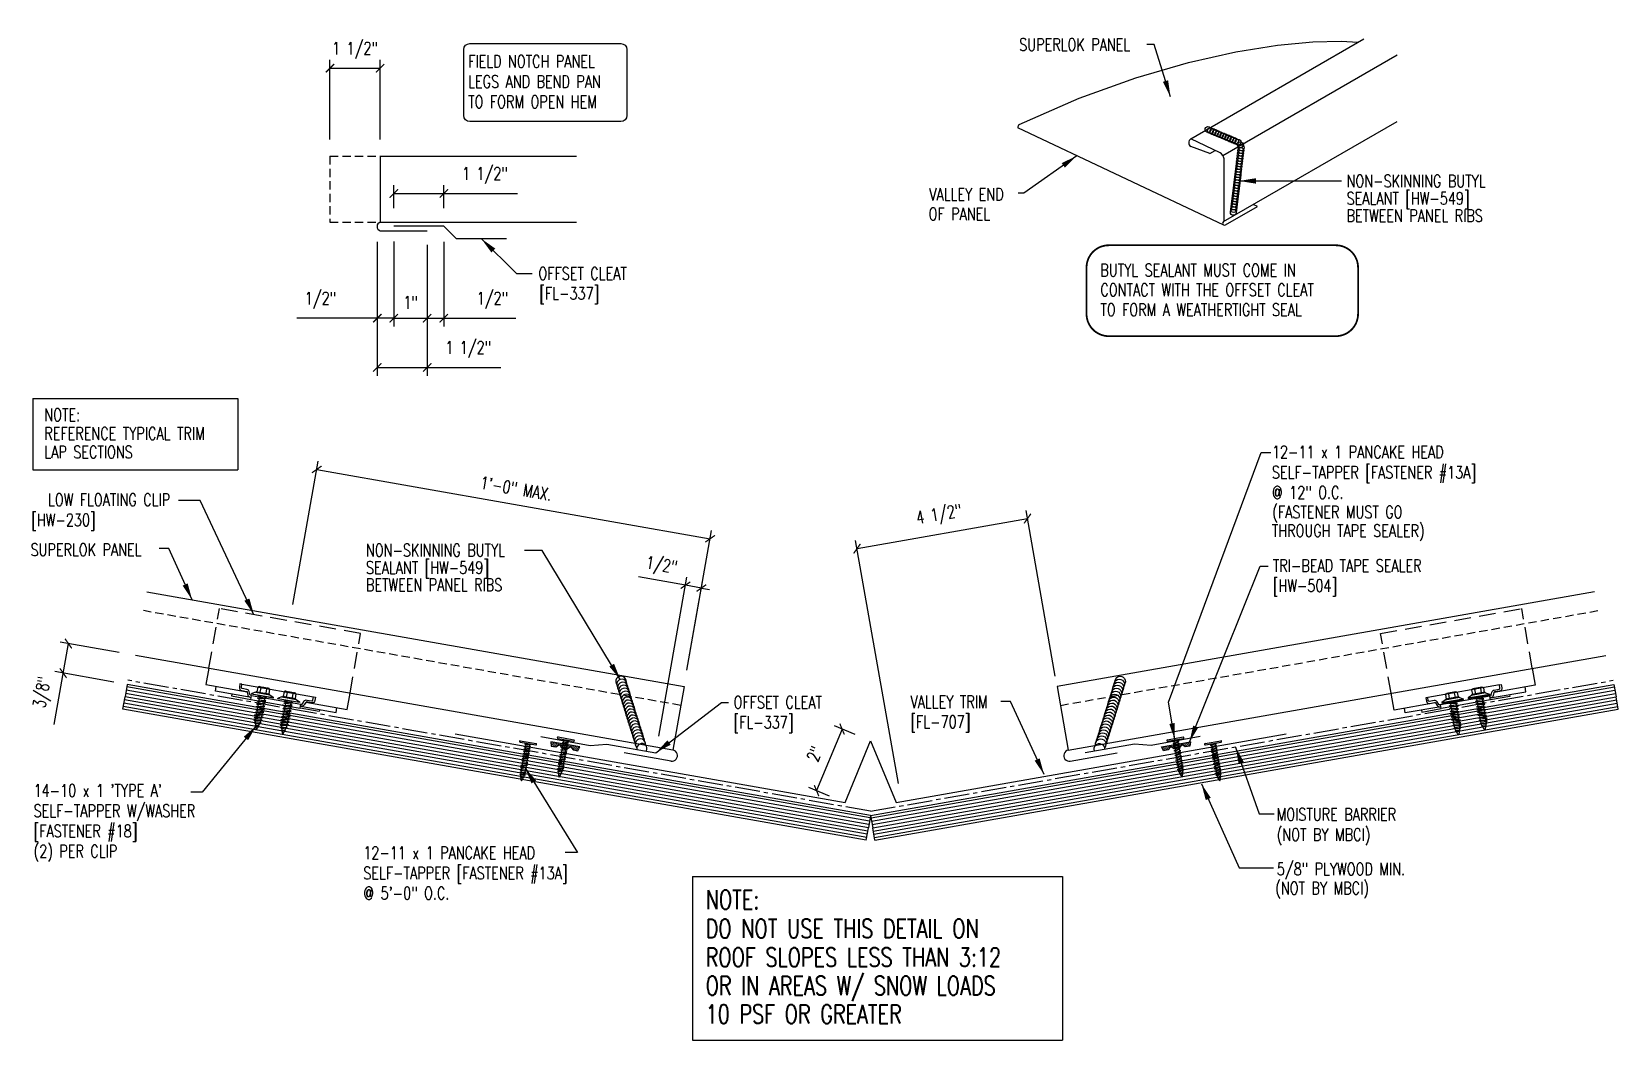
# Model space of a CAD drawing. Header units: inches. Extents: x -1.5 to 46.1, y 4.7 to 34.9.
import ezdxf
from ezdxf.enums import TextEntityAlignment as Align

# ---------------------------------------------------------------- set-up
doc = ezdxf.new("R2010")
doc.units = ezdxf.units.IN
doc.header["$MEASUREMENT"] = 0
for name, pattern in [('CENTER2', [1.125, 0.75, -0.125, 0.125, -0.125]), ('HIDDEN', [0.375, 0.25, -0.125]), ('HIDDEN2', [0.1875, 0.125, -0.0625])]:
    doc.linetypes.add(name, pattern=pattern)
for name, color, linetype in [('BARRIER', 253, 'CENTER2'), ('clip', 5, 'Continuous'), ('DIM', 2, 'Continuous'), ('FASTENER', 9, 'Continuous'), ('PANEL', 11, 'Continuous'), ('SEALANT', 8, 'Continuous'), ('TAPE', 8, 'Continuous'), ('TEXT', 2, 'Continuous'), ('TRIM', 6, 'Continuous'), ('wood', 3, 'Continuous')]:
    doc.layers.add(name, color=color, linetype=linetype)
doc.styles.add('TEXT', font='SIMPLEX', dxfattribs={"width": 0.75, "height": 6})
doc.styles.add('TEXT1', font='ROMANS.shx', dxfattribs={"width": 0.75, "height": 0.375})
doc.dimstyles.new('DETAIL', dxfattribs={"dimscale": 4, "dimtxt": 0.375, "dimasz": 0.0625, "dimexe": 0.0625, "dimexo": 0.125, "dimgap": 0.0625, "dimtad": 1, "dimdec": 4, "dimzin": 3, "dimdsep": 46, "dimlunit": 4, "dimtxsty": 'TEXT1', "dimblk": 'ARCHTICK', "dimcen": 0.0625, "dimclrd": 7, "dimclre": 7, "dimclrt": 2, "dimadec": 0, "dimazin": 0, "dimtfac": 0.59375, "dimtdec": 4, "dimtmove": 0, "dimatfit": 3, "dimfxl": 0, "dimfrac": 2, "dimtolj": 1, "dimtzin": 3, "dimarcsym": 0})
doc.dimstyles.new('DETAIL$7', dxfattribs={"dimscale": 4, "dimtxt": 6, "dimasz": 0.125, "dimexe": 0.0625, "dimexo": 0.125, "dimgap": 0.0625, "dimtad": 1, "dimdec": 5, "dimzin": 3, "dimdsep": 46, "dimlunit": 4, "dimtxsty": 'TEXT', "dimblk": 'ARCHTICK', "dimcen": 0.0625, "dimclrd": 7, "dimclre": 7, "dimclrt": 2, "dimadec": 0, "dimazin": 0, "dimtfac": 0.666667, "dimtdec": 5, "dimtmove": 0, "dimatfit": 3, "dimfxl": 0, "dimfrac": 2, "dimtolj": 1, "dimtzin": 3, "dimarcsym": 0})

msp = doc.modelspace()

# ---------------------------------------------------------------- texts
at = {"layer": 'DIM', "color": 2, "char_height": 0.375, "attachment_point": 5, "style": 'TEXT1'}
for s, insert, rotation in [('\\A1;1/2"', (17.40508, 18.88279), 350), ('\\A1;3/8"', (-1.11255, 15.10877), 80)]:
    msp.add_mtext(s, dxfattribs=dict(at, insert=insert, rotation=rotation))
at = {"layer": 'TEXT', "style": 'TEXT1', "width": 0.75}
for s, p in [('SUPERLOK PANEL', (28.14185, 34.35624, 0)), ('FIELD NOTCH PANEL', (11.61624, 33.85465, 0)), ('LEGS AND BEND PAN', (11.61624, 33.24751, 0)), ('TO FORM OPEN HEM', (11.61624, 32.64037, 0)), ('NON-SKINNING BUTYL', (37.95721, 30.26515)), ('VALLEY END ', (25.44341, 29.86661, 0)), ('SEALANT [HW-549]', (37.95721, 29.7433)), ('OF PANEL', (25.425, 29.27794, 0)), ('BETWEEN PANEL RIBS', (37.95721, 29.22552)), ('OFFSET CLEAT', (13.72311, 27.49173, 0)), ('BUTYL SEALANT MUST COME IN', (30.57502, 27.59258)), ('[FL-337]', (13.75115, 26.89571, 0)), ('CONTACT WITH THE OFFSET CLEAT', (30.57502, 26.99899)), ('TO FORM A WEATHERTIGHT SEAL', (30.57502, 26.40539)), ('[HW-230]', (-1.48551, 20.09735)), ('(FASTENER MUST GO', (35.72909, 20.33539)), ('THROUGH TAPE SEALER)', (35.71737, 19.77649)), ('SUPERLOK PANEL', (-1.5081, 19.20586)), ('NON-SKINNING BUTYL', (8.55135, 19.19054)), ('SEALANT [HW-549]', (8.55135, 18.66869)), ('BETWEEN PANEL RIBS', (8.55135, 18.15091)), ("14-10 x 1 'TYPE A'", (-1.41556, 11.98224)), ('SELF-TAPPER W/WASHER', (-1.41556, 11.37509)), ('MOISTURE BARRIER', (35.86195, 11.26658)), ('[FASTENER #18]', (-1.41556, 10.76795)), ('(NOT BY MBCI)', (35.86195, 10.65944)), ('(2) PER CLIP', (-1.41556, 10.16081)), ('5/8" PLYWOOD MIN.', (35.86526, 9.62791)), ('(NOT BY MBCI)', (35.81921, 9.05528))]:
    msp.add_text(s, height=0.375, dxfattribs=at).set_placement(p)
msp.add_text('LOW FLOATING CLIP', height=0.375, dxfattribs=at).set_placement((2.67967, 20.70449), align=Align.RIGHT)

# ---------------------------------------------------------------- blocks, each defined once
blk = doc.blocks.new('_ArchTick')
at = {"color": 0, "linetype": 'ByBlock', "const_width": 0.15}
blk.add_lwpolyline([(-0.5, -0.5), (0.5, 0.5)], dxfattribs=at)
blk = doc.blocks.new('*D14')
at = {"layer": 'DEFPOINTS', "color": 0}
for p in [(28.389, 20.327), (29.31, 15.107), (24.605, 11.891)]:
    blk.add_point(p, dxfattribs=at)
at = {"layer": 'DIM', "color": 7, "lineweight": -2}
for p, q in [((29.223, 15.6), (28.346, 20.573)), ((23.277, 19.425), (28.389, 20.327)), ((24.518, 12.383), (23.233, 19.672))]:
    blk.add_line(p, q, dxfattribs=at)
at = {"layer": 'DIM', "color": 7, "lineweight": -2, "xscale": 0.25, "yscale": 0.25, "zscale": 0.25}
for p, rotation in [((28.389, 20.327), 9.999999999998703), ((23.277, 19.425), 189.9999999999987)]:
    blk.add_blockref('_ArchTick', p, dxfattribs=dict(at, rotation=rotation))
at = {"layer": 'DIM', "color": 2, "insert": (25.74, 20.404), "char_height": 0.375, "attachment_point": 5, "rotation": 10, "style": 'TEXT1'}
blk.add_mtext('\\A1;4 1/2"  ', dxfattribs=at)
blk = doc.blocks.new('st7')
at = {"layer": 'FASTENER'}
for p, q in [((-0.24, 0.082), (0.24, 0.082)), ((-0.24, 0.037), (0.24, 0.037)), ((-0.093, 0.003), (0.027, 0.037)), ((-0.069, -0.011), (-0.093, 0.003)), ((-0.069, -0.011), (0.095, 0.036)), ((-0.057, 0.037), (-0.057, 0.013)), ((0.059, 0.026), (0.059, -0.025)), ((-0.093, -0.069), (0.071, -0.022)), ((-0.069, -0.082), (-0.093, -0.069)), ((-0.093, -0.14), (0.071, -0.093)), ((-0.069, -0.154), (-0.093, -0.14)), ((-0.093, -0.212), (0.071, -0.165)), ((-0.069, -0.225), (-0.093, -0.212)), ((-0.093, -0.283), (0.071, -0.236)), ((-0.069, -0.296), (-0.093, -0.283)), ((-0.093, -0.354), (0.071, -0.307)), ((-0.069, -0.368), (-0.093, -0.354)), ((-0.093, -0.426), (0.071, -0.379)), ((-0.069, -0.439), (-0.093, -0.426)), ((-0.093, -0.497), (0.071, -0.45)), ((-0.069, -0.082), (0.095, -0.036)), ((-0.069, -0.154), (0.095, -0.107)), ((-0.069, -0.225), (0.095, -0.178)), ((-0.069, -0.296), (0.095, -0.25)), ((-0.069, -0.368), (0.095, -0.321)), ((-0.069, -0.439), (0.095, -0.392)), ((-0.069, -0.511), (0.095, -0.464)), ((-0.057, -0.008), (-0.057, -0.059)), ((-0.057, -0.079), (-0.057, -0.13)), ((-0.057, -0.15), (-0.057, -0.201)), ((-0.057, -0.222), (-0.057, -0.273)), ((-0.057, -0.293), (-0.057, -0.344)), ((-0.057, -0.365), (-0.057, -0.415)), ((-0.057, -0.436), (-0.057, -0.487)), ((0.059, -0.046), (0.059, -0.097)), ((0.059, -0.117), (0.059, -0.168)), ((0.059, -0.189), (0.059, -0.239)), ((0.059, -0.26), (0.059, -0.311)), ((0.059, -0.331), (0.059, -0.382)), ((0.059, -0.403), (0.059, -0.454)), ((0.059, -0.474), (0.059, -0.525)), ((0.095, -0.036), (0.071, -0.022)), ((0.095, -0.107), (0.071, -0.093)), ((0.095, -0.178), (0.071, -0.165)), ((0.095, -0.25), (0.071, -0.236)), ((0.095, -0.321), (0.071, -0.307)), ((0.095, -0.392), (0.071, -0.379)), ((0.095, -0.464), (0.071, -0.45)), ((-0.069, -0.511), (-0.093, -0.497)), ((-0.093, -0.568), (0.071, -0.522)), ((-0.069, -0.582), (-0.093, -0.568)), ((-0.093, -0.64), (0.071, -0.593)), ((-0.069, -0.653), (-0.093, -0.64)), ((-0.093, -0.711), (0.071, -0.664)), ((-0.069, -0.725), (-0.093, -0.711)), ((-0.093, -0.782), (0.071, -0.736)), ((-0.069, -0.796), (-0.093, -0.782)), ((-0.093, -0.854), (0.071, -0.807)), ((-0.069, -0.867), (-0.093, -0.854)), ((-0.078, -0.921), (0.061, -0.881)), ((-0.054, -0.934), (-0.078, -0.921)), ((-0.069, -0.582), (0.095, -0.535)), ((-0.069, -0.653), (0.095, -0.606)), ((-0.069, -0.725), (0.095, -0.678)), ((-0.069, -0.796), (0.095, -0.749)), ((-0.069, -0.867), (0.095, -0.821)), ((-0.057, -0.507), (-0.057, -0.558)), ((-0.057, -0.579), (-0.057, -0.629)), ((-0.057, -0.65), (-0.057, -0.701)), ((-0.057, -0.721), (-0.057, -0.772)), ((-0.057, -0.793), (-0.057, -0.844)), ((-0.054, -0.934), (0.085, -0.895)), ((0.059, -0.545), (0.059, -0.596)), ((0.059, -0.617), (0.059, -0.668)), ((0.059, -0.688), (0.059, -0.739)), ((0.059, -0.759), (0.059, -0.81)), ((0.059, -0.831), (0.059, -0.861)), ((0.085, -0.895), (0.061, -0.881)), ((0.095, -0.535), (0.071, -0.522)), ((0.095, -0.606), (0.071, -0.593)), ((0.095, -0.678), (0.071, -0.664)), ((0.095, -0.749), (0.071, -0.736)), ((0.095, -0.821), (0.071, -0.807)), ((-0.058, -0.986), (0.041, -0.958)), ((-0.034, -1), (-0.058, -0.986)), ((-0.034, -1), (0.065, -0.972)), ((-0.03, -1.05), (0.006, -1.04)), ((-0.006, -1.063), (-0.03, -1.05)), ((-0.006, -1.063), (0.03, -1.053)), ((0.03, -1.053), (0.006, -1.04)), ((0.065, -0.972), (0.041, -0.958))]:
    blk.add_line(p, q, dxfattribs=at)
for centre, radius, start, end in [((-0.238, 0.06), 0.0227, 94.6639, 265.3361), ((0.238, 0.06), 0.0227, 274.6639, 85.3361), ((0.502, -0.853), 0.56, 181.0834, 186.2136), ((0.502, -0.853), 0.56, 188.2489, 193.282), ((-0.501, -0.853), 0.56, 348.7524, 354.9475), ((-0.501, -0.853), 0.56, 357.0874, 0.7958), ((0.502, -0.853), 0.56, 194.889, 200.3099), ((0.502, -0.853), 0.56, 201.1572, 206.3807), ((-0.501, -0.853), 0.56, 333.6193, 338.828), ((-0.501, -0.853), 0.56, 339.4684, 347.2016)]:
    blk.add_arc(centre, radius, start, end, dxfattribs=at)
blk = doc.blocks.new('dsc-FL-707')
at = {"layer": 'TEXT', "style": 'TEXT1', "width": 0.75}
for s, p in [('VALLEY TRIM', (0, 0)), ('[FL-707]', (0, -0.6))]:
    blk.add_text(s, height=0.375, dxfattribs=at).set_placement(p)
at = {"layer": 'TEXT', "style": 'TEXT1', "flags": 1}
for tag, p in [('COLOR', (0, -1.2)), ('CALC', (0, -1.2)), ('OPT1', (0, -1.2)), ('OPT2', (0, -1.2)), ('OPT3', (0, -1.2)), ('GAGE', (0, -1.2)), ('SHPLN', (0, -1.2)), ('PART', (0, -1.2)), ('DESCRIPTION', (0, -1.2)), ('MULTIPLE', (0, -1.2)), ('SPARE1', (0, -1.8)), ('SPARE2', (0, -1.8)), ('SPARE3', (0, -1.8)), ('SPARE4', (0, -1.8)), ('SPARE5', (0, -1.8)), ('SPARE6', (0, -1.8)), ('SPARE7', (0, -1.8)), ('SPARE8', (0, -1.8)), ('SPARE9', (0, -1.8)), ('SPARE10', (0, -1.8))]:
    blk.add_attdef(tag, p, '', height=0.375, dxfattribs=at)
blk = doc.blocks.new('*D15')
at = {"layer": 'DEFPOINTS', "color": 0}
for p in [(18.871, 19.721), (6.273, 17.253), (18.09, 15.292)]:
    blk.add_point(p, dxfattribs=at)
at = {"layer": 'DIM', "color": 7, "lineweight": -2}
for p, q in [((6.359, 17.746), (7.118, 22.048)), ((7.074, 21.801), (18.871, 19.721)), ((18.177, 15.784), (18.915, 19.968))]:
    blk.add_line(p, q, dxfattribs=at)
at = {"layer": 'DIM', "color": 7, "lineweight": -2, "xscale": 0.25, "yscale": 0.25, "zscale": 0.25}
for p, rotation in [((7.074, 21.801), 170.0000000000015), ((18.871, 19.721), 350.0000000000015)]:
    blk.add_blockref('_ArchTick', p, dxfattribs=dict(at, rotation=rotation))
at = {"layer": 'DIM', "color": 2, "insert": (13.055, 21.227), "char_height": 0.375, "attachment_point": 5, "rotation": 350, "style": 'TEXT1'}
blk.add_mtext('\\A1;1\'-0" MAX.', dxfattribs=at)
blk = doc.blocks.new('*X3')
at = {"color": 0}
for p, q in [((-0.434, 0.135), (-0.434, 0.135)), ((-0.434, 0.123), (-0.434, 0.123)), ((-0.422, 0.141), (-0.422, 0.141)), ((-0.422, 0.129), (-0.422, 0.129)), ((-0.422, 0.117), (-0.422, 0.117)), ((-0.422, 0.105), (-0.422, 0.105)), ((-0.422, 0.094), (-0.422, 0.094)), ((-0.422, 0.082), (-0.422, 0.082)), ((-0.41, 0.135), (-0.41, 0.135)), ((-0.41, 0.123), (-0.41, 0.123)), ((-0.41, 0.111), (-0.41, 0.111)), ((-0.41, 0.1), (-0.41, 0.1)), ((-0.41, 0.088), (-0.41, 0.088)), ((-0.41, 0.076), (-0.41, 0.076)), ((-0.41, 0.064), (-0.41, 0.064)), ((-0.41, 0.053), (-0.41, 0.053)), ((-0.41, 0.041), (-0.41, 0.041)), ((-0.398, 0.141), (-0.398, 0.141)), ((-0.398, 0.129), (-0.398, 0.129)), ((-0.398, 0.117), (-0.398, 0.117)), ((-0.398, 0.105), (-0.398, 0.105)), ((-0.398, 0.094), (-0.398, 0.094)), ((-0.398, 0.082), (-0.398, 0.082)), ((-0.398, 0.07), (-0.398, 0.07)), ((-0.398, 0.059), (-0.398, 0.059)), ((-0.398, 0.047), (-0.398, 0.047)), ((-0.398, 0.035), (-0.398, 0.035)), ((-0.398, 0.023), (-0.398, 0.023)), ((-0.387, 0.135), (-0.387, 0.135)), ((-0.387, 0.123), (-0.387, 0.123)), ((-0.387, 0.111), (-0.387, 0.111)), ((-0.387, 0.1), (-0.387, 0.1)), ((-0.387, 0.088), (-0.387, 0.088)), ((-0.387, 0.076), (-0.387, 0.076)), ((-0.387, 0.064), (-0.387, 0.064)), ((-0.387, 0.053), (-0.387, 0.053)), ((-0.387, 0.041), (-0.387, 0.041)), ((-0.387, 0.029), (-0.387, 0.029)), ((-0.375, 0.141), (-0.375, 0.141)), ((-0.375, 0.129), (-0.375, 0.129)), ((-0.375, 0.117), (-0.375, 0.117)), ((-0.375, 0.105), (-0.375, 0.105)), ((-0.375, 0.094), (-0.375, 0.094)), ((-0.375, 0.082), (-0.375, 0.082)), ((-0.375, 0.07), (-0.375, 0.07)), ((-0.375, 0.059), (-0.375, 0.059)), ((-0.375, 0.047), (-0.375, 0.047)), ((-0.375, 0.035), (-0.375, 0.035)), ((-0.375, 0.023), (-0.375, 0.023)), ((-0.363, 0.135), (-0.363, 0.135)), ((-0.363, 0.123), (-0.363, 0.123)), ((-0.363, 0.111), (-0.363, 0.111)), ((-0.363, 0.1), (-0.363, 0.1)), ((-0.363, 0.088), (-0.363, 0.088)), ((-0.363, 0.076), (-0.363, 0.076)), ((-0.363, 0.064), (-0.363, 0.064)), ((-0.363, 0.053), (-0.363, 0.053)), ((-0.363, 0.041), (-0.363, 0.041)), ((-0.363, 0.029), (-0.363, 0.029)), ((-0.352, 0.141), (-0.352, 0.141)), ((-0.352, 0.129), (-0.352, 0.129)), ((-0.352, 0.117), (-0.352, 0.117)), ((-0.352, 0.105), (-0.352, 0.105)), ((-0.352, 0.094), (-0.352, 0.094)), ((-0.352, 0.082), (-0.352, 0.082)), ((-0.352, 0.07), (-0.352, 0.07)), ((-0.352, 0.059), (-0.352, 0.059)), ((-0.352, 0.047), (-0.352, 0.047)), ((-0.352, 0.035), (-0.352, 0.035)), ((-0.352, 0.023), (-0.352, 0.023)), ((-0.34, 0.135), (-0.34, 0.135)), ((-0.34, 0.123), (-0.34, 0.123)), ((-0.34, 0.111), (-0.34, 0.111)), ((-0.34, 0.1), (-0.34, 0.1)), ((-0.34, 0.088), (-0.34, 0.088)), ((-0.34, 0.076), (-0.34, 0.076)), ((-0.34, 0.064), (-0.34, 0.064)), ((-0.34, 0.053), (-0.34, 0.053)), ((-0.34, 0.041), (-0.34, 0.041)), ((-0.34, 0.029), (-0.34, 0.029)), ((-0.328, 0.141), (-0.328, 0.141)), ((-0.328, 0.129), (-0.328, 0.129)), ((-0.328, 0.117), (-0.328, 0.117)), ((-0.328, 0.105), (-0.328, 0.105)), ((-0.328, 0.094), (-0.328, 0.094)), ((-0.328, 0.082), (-0.328, 0.082)), ((-0.328, 0.07), (-0.328, 0.07)), ((-0.328, 0.059), (-0.328, 0.059)), ((-0.328, 0.047), (-0.328, 0.047)), ((-0.328, 0.035), (-0.328, 0.035)), ((-0.328, 0.023), (-0.328, 0.023)), ((-0.316, 0.135), (-0.316, 0.135)), ((-0.316, 0.123), (-0.316, 0.123)), ((-0.316, 0.111), (-0.316, 0.111)), ((-0.316, 0.1), (-0.316, 0.1)), ((-0.316, 0.088), (-0.316, 0.088)), ((-0.316, 0.076), (-0.316, 0.076)), ((-0.316, 0.064), (-0.316, 0.064)), ((-0.316, 0.053), (-0.316, 0.053)), ((-0.316, 0.041), (-0.316, 0.041)), ((-0.316, 0.029), (-0.316, 0.029)), ((-0.305, 0.141), (-0.305, 0.141)), ((-0.305, 0.129), (-0.305, 0.129)), ((-0.305, 0.117), (-0.305, 0.117)), ((-0.305, 0.105), (-0.305, 0.105)), ((-0.305, 0.094), (-0.305, 0.094)), ((-0.305, 0.082), (-0.305, 0.082)), ((-0.305, 0.07), (-0.305, 0.07)), ((-0.305, 0.059), (-0.305, 0.059)), ((-0.305, 0.047), (-0.305, 0.047)), ((-0.305, 0.035), (-0.305, 0.035)), ((-0.305, 0.023), (-0.305, 0.023)), ((-0.293, 0.135), (-0.293, 0.135)), ((-0.293, 0.123), (-0.293, 0.123)), ((-0.293, 0.111), (-0.293, 0.111)), ((-0.293, 0.1), (-0.293, 0.1)), ((-0.293, 0.088), (-0.293, 0.088)), ((-0.293, 0.076), (-0.293, 0.076)), ((-0.293, 0.064), (-0.293, 0.064)), ((-0.293, 0.053), (-0.293, 0.053)), ((-0.293, 0.041), (-0.293, 0.041)), ((-0.293, 0.029), (-0.293, 0.029)), ((-0.281, 0.141), (-0.281, 0.141)), ((-0.281, 0.129), (-0.281, 0.129)), ((-0.281, 0.117), (-0.281, 0.117)), ((-0.281, 0.105), (-0.281, 0.105)), ((-0.281, 0.094), (-0.281, 0.094)), ((-0.281, 0.082), (-0.281, 0.082)), ((-0.281, 0.07), (-0.281, 0.07)), ((-0.281, 0.059), (-0.281, 0.059)), ((-0.281, 0.047), (-0.281, 0.047)), ((-0.281, 0.035), (-0.281, 0.035)), ((-0.281, 0.023), (-0.281, 0.023)), ((-0.27, 0.135), (-0.27, 0.135)), ((-0.27, 0.123), (-0.27, 0.123)), ((-0.27, 0.111), (-0.27, 0.111)), ((-0.27, 0.1), (-0.27, 0.1)), ((-0.27, 0.088), (-0.27, 0.088)), ((-0.27, 0.076), (-0.27, 0.076)), ((-0.27, 0.064), (-0.27, 0.064)), ((-0.27, 0.053), (-0.27, 0.053)), ((-0.27, 0.041), (-0.27, 0.041)), ((-0.27, 0.029), (-0.27, 0.029)), ((-0.258, 0.141), (-0.258, 0.141)), ((-0.258, 0.129), (-0.258, 0.129)), ((-0.258, 0.117), (-0.258, 0.117)), ((-0.258, 0.105), (-0.258, 0.105)), ((-0.258, 0.094), (-0.258, 0.094)), ((-0.258, 0.082), (-0.258, 0.082)), ((-0.258, 0.07), (-0.258, 0.07)), ((-0.258, 0.059), (-0.258, 0.059)), ((-0.258, 0.047), (-0.258, 0.047)), ((-0.258, 0.035), (-0.258, 0.035)), ((-0.258, 0.023), (-0.258, 0.023)), ((-0.246, 0.135), (-0.246, 0.135)), ((-0.246, 0.123), (-0.246, 0.123)), ((-0.246, 0.111), (-0.246, 0.111)), ((-0.246, 0.1), (-0.246, 0.1)), ((-0.246, 0.088), (-0.246, 0.088)), ((-0.246, 0.076), (-0.246, 0.076)), ((-0.246, 0.064), (-0.246, 0.064)), ((-0.246, 0.053), (-0.246, 0.053)), ((-0.246, 0.041), (-0.246, 0.041)), ((-0.234, 0.141), (-0.234, 0.141)), ((-0.234, 0.129), (-0.234, 0.129)), ((-0.234, 0.117), (-0.234, 0.117)), ((-0.234, 0.105), (-0.234, 0.105)), ((-0.234, 0.094), (-0.234, 0.094)), ((-0.234, 0.082), (-0.234, 0.082)), ((-0.234, 0.07), (-0.234, 0.07)), ((-0.234, 0.059), (-0.234, 0.059)), ((-0.234, 0.047), (-0.234, 0.047)), ((-0.223, 0.135), (-0.223, 0.135)), ((-0.223, 0.123), (-0.223, 0.123)), ((-0.223, 0.111), (-0.223, 0.111)), ((-0.223, 0.1), (-0.223, 0.1)), ((-0.223, 0.088), (-0.223, 0.088)), ((-0.223, 0.076), (-0.223, 0.076)), ((-0.223, 0.064), (-0.223, 0.064)), ((-0.211, 0.141), (-0.211, 0.141)), ((-0.211, 0.129), (-0.211, 0.129)), ((-0.211, 0.117), (-0.211, 0.117)), ((-0.211, 0.105), (-0.211, 0.105)), ((-0.211, 0.094), (-0.211, 0.094)), ((-0.211, 0.082), (-0.211, 0.082)), ((-0.211, 0.07), (-0.211, 0.07)), ((-0.199, 0.135), (-0.199, 0.135)), ((-0.199, 0.123), (-0.199, 0.123)), ((-0.199, 0.111), (-0.199, 0.111)), ((-0.199, 0.1), (-0.199, 0.1)), ((-0.199, 0.088), (-0.199, 0.088)), ((-0.188, 0.141), (-0.188, 0.141)), ((-0.188, 0.129), (-0.188, 0.129)), ((-0.188, 0.117), (-0.188, 0.117)), ((-0.188, 0.105), (-0.188, 0.105)), ((-0.188, 0.094), (-0.188, 0.094)), ((-0.176, 0.135), (-0.176, 0.135)), ((-0.176, 0.123), (-0.176, 0.123)), ((-0.176, 0.111), (-0.176, 0.111)), ((-0.164, 0.141), (-0.164, 0.141)), ((-0.164, 0.129), (-0.164, 0.129)), ((-0.164, 0.117), (-0.164, 0.117)), ((-0.164, 0.105), (-0.164, 0.105)), ((-0.152, 0.135), (-0.152, 0.135)), ((-0.152, 0.123), (-0.152, 0.123)), ((-0.152, 0.111), (-0.152, 0.111)), ((-0.152, 0.1), (-0.152, 0.1)), ((-0.141, 0.141), (-0.141, 0.141)), ((-0.141, 0.129), (-0.141, 0.129)), ((-0.141, 0.117), (-0.141, 0.117)), ((-0.141, 0.105), (-0.141, 0.105)), ((-0.141, 0.094), (-0.141, 0.094)), ((-0.141, 0.082), (-0.141, 0.082)), ((-0.129, 0.135), (-0.129, 0.135)), ((-0.129, 0.123), (-0.129, 0.123)), ((-0.129, 0.111), (-0.129, 0.111)), ((-0.129, 0.1), (-0.129, 0.1)), ((-0.129, 0.088), (-0.129, 0.088)), ((-0.129, 0.076), (-0.129, 0.076)), ((-0.117, 0.141), (-0.117, 0.141)), ((-0.117, 0.129), (-0.117, 0.129)), ((-0.117, 0.117), (-0.117, 0.117)), ((-0.117, 0.105), (-0.117, 0.105)), ((-0.117, 0.094), (-0.117, 0.094)), ((-0.117, 0.082), (-0.117, 0.082)), ((-0.117, 0.07), (-0.117, 0.07)), ((-0.117, 0.059), (-0.117, 0.059)), ((-0.105, 0.135), (-0.105, 0.135)), ((-0.105, 0.123), (-0.105, 0.123)), ((-0.105, 0.111), (-0.105, 0.111)), ((-0.105, 0.1), (-0.105, 0.1)), ((-0.105, 0.088), (-0.105, 0.088)), ((-0.105, 0.076), (-0.105, 0.076)), ((-0.105, 0.064), (-0.105, 0.064)), ((-0.105, 0.053), (-0.105, 0.053)), ((-0.094, 0.141), (-0.094, 0.141)), ((-0.094, 0.129), (-0.094, 0.129)), ((-0.094, 0.117), (-0.094, 0.117)), ((-0.094, 0.105), (-0.094, 0.105)), ((-0.094, 0.094), (-0.094, 0.094)), ((-0.094, 0.082), (-0.094, 0.082)), ((-0.094, 0.07), (-0.094, 0.07)), ((-0.094, 0.059), (-0.094, 0.059)), ((-0.094, 0.047), (-0.094, 0.047)), ((-0.094, 0.035), (-0.094, 0.035)), ((-0.082, 0.135), (-0.082, 0.135)), ((-0.082, 0.123), (-0.082, 0.123)), ((-0.082, 0.111), (-0.082, 0.111)), ((-0.082, 0.1), (-0.082, 0.1)), ((-0.082, 0.088), (-0.082, 0.088)), ((-0.082, 0.076), (-0.082, 0.076)), ((-0.082, 0.064), (-0.082, 0.064)), ((-0.082, 0.053), (-0.082, 0.053)), ((-0.082, 0.041), (-0.082, 0.041)), ((-0.082, 0.029), (-0.082, 0.029)), ((-0.07, 0.141), (-0.07, 0.141)), ((-0.07, 0.129), (-0.07, 0.129)), ((-0.07, 0.117), (-0.07, 0.117)), ((-0.07, 0.105), (-0.07, 0.105)), ((-0.07, 0.094), (-0.07, 0.094)), ((-0.07, 0.082), (-0.07, 0.082)), ((-0.07, 0.07), (-0.07, 0.07)), ((-0.07, 0.059), (-0.07, 0.059)), ((-0.07, 0.047), (-0.07, 0.047)), ((-0.07, 0.035), (-0.07, 0.035)), ((-0.07, 0.023), (-0.07, 0.023)), ((-0.059, 0.135), (-0.059, 0.135)), ((-0.059, 0.123), (-0.059, 0.123)), ((-0.059, 0.111), (-0.059, 0.111)), ((-0.059, 0.1), (-0.059, 0.1)), ((-0.059, 0.088), (-0.059, 0.088)), ((-0.059, 0.076), (-0.059, 0.076)), ((-0.059, 0.064), (-0.059, 0.064)), ((-0.059, 0.053), (-0.059, 0.053)), ((-0.059, 0.041), (-0.059, 0.041)), ((-0.059, 0.029), (-0.059, 0.029)), ((-0.047, 0.141), (-0.047, 0.141)), ((-0.047, 0.129), (-0.047, 0.129)), ((-0.047, 0.117), (-0.047, 0.117)), ((-0.047, 0.105), (-0.047, 0.105)), ((-0.047, 0.094), (-0.047, 0.094)), ((-0.047, 0.082), (-0.047, 0.082)), ((-0.047, 0.07), (-0.047, 0.07)), ((-0.047, 0.059), (-0.047, 0.059)), ((-0.047, 0.047), (-0.047, 0.047)), ((-0.047, 0.035), (-0.047, 0.035)), ((-0.047, 0.023), (-0.047, 0.023)), ((-0.035, 0.135), (-0.035, 0.135)), ((-0.035, 0.123), (-0.035, 0.123)), ((-0.035, 0.111), (-0.035, 0.111)), ((-0.035, 0.1), (-0.035, 0.1)), ((-0.035, 0.088), (-0.035, 0.088)), ((-0.035, 0.076), (-0.035, 0.076)), ((-0.035, 0.064), (-0.035, 0.064)), ((-0.035, 0.053), (-0.035, 0.053)), ((-0.035, 0.041), (-0.035, 0.041)), ((-0.035, 0.029), (-0.035, 0.029)), ((-0.023, 0.141), (-0.023, 0.141)), ((-0.023, 0.129), (-0.023, 0.129)), ((-0.023, 0.117), (-0.023, 0.117)), ((-0.023, 0.105), (-0.023, 0.105)), ((-0.023, 0.094), (-0.023, 0.094)), ((-0.023, 0.082), (-0.023, 0.082)), ((-0.023, 0.07), (-0.023, 0.07)), ((-0.023, 0.059), (-0.023, 0.059)), ((-0.023, 0.047), (-0.023, 0.047)), ((-0.023, 0.035), (-0.023, 0.035)), ((-0.023, 0.023), (-0.023, 0.023)), ((-0.012, 0.135), (-0.012, 0.135)), ((-0.012, 0.123), (-0.012, 0.123)), ((-0.012, 0.111), (-0.012, 0.111)), ((-0.012, 0.1), (-0.012, 0.1)), ((-0.012, 0.088), (-0.012, 0.088)), ((-0.012, 0.076), (-0.012, 0.076)), ((-0.012, 0.064), (-0.012, 0.064)), ((-0.012, 0.053), (-0.012, 0.053)), ((-0.012, 0.041), (-0.012, 0.041)), ((-0.012, 0.029), (-0.012, 0.029)), ((0, 0.141), (0, 0.141)), ((0, 0.129), (0, 0.129)), ((0, 0.117), (0, 0.117)), ((0, 0.105), (0, 0.105)), ((0, 0.094), (0, 0.094)), ((0, 0.082), (0, 0.082)), ((0, 0.07), (0, 0.07)), ((0, 0.059), (0, 0.059)), ((0, 0.047), (0, 0.047)), ((0, 0.035), (0, 0.035)), ((0, 0.023), (0, 0.023)), ((0.012, 0.135), (0.012, 0.135)), ((0.012, 0.123), (0.012, 0.123)), ((0.012, 0.111), (0.012, 0.111)), ((0.012, 0.1), (0.012, 0.1)), ((0.012, 0.088), (0.012, 0.088)), ((0.012, 0.076), (0.012, 0.076)), ((0.012, 0.064), (0.012, 0.064)), ((0.012, 0.053), (0.012, 0.053)), ((0.012, 0.041), (0.012, 0.041)), ((0.012, 0.029), (0.012, 0.029)), ((0.023, 0.141), (0.023, 0.141)), ((0.023, 0.129), (0.023, 0.129)), ((0.023, 0.117), (0.023, 0.117)), ((0.023, 0.105), (0.023, 0.105)), ((0.023, 0.094), (0.023, 0.094)), ((0.023, 0.082), (0.023, 0.082)), ((0.023, 0.07), (0.023, 0.07)), ((0.023, 0.059), (0.023, 0.059)), ((0.023, 0.047), (0.023, 0.047)), ((0.023, 0.035), (0.023, 0.035)), ((0.023, 0.023), (0.023, 0.023)), ((0.035, 0.135), (0.035, 0.135)), ((0.035, 0.123), (0.035, 0.123)), ((0.035, 0.111), (0.035, 0.111)), ((0.035, 0.1), (0.035, 0.1)), ((0.035, 0.088), (0.035, 0.088)), ((0.035, 0.076), (0.035, 0.076)), ((0.035, 0.064), (0.035, 0.064)), ((0.035, 0.053), (0.035, 0.053)), ((0.035, 0.041), (0.035, 0.041)), ((0.035, 0.029), (0.035, 0.029)), ((0.047, 0.141), (0.047, 0.141)), ((0.047, 0.129), (0.047, 0.129)), ((0.047, 0.117), (0.047, 0.117)), ((0.047, 0.105), (0.047, 0.105)), ((0.047, 0.094), (0.047, 0.094)), ((0.047, 0.082), (0.047, 0.082)), ((0.047, 0.07), (0.047, 0.07)), ((0.047, 0.059), (0.047, 0.059)), ((0.047, 0.047), (0.047, 0.047)), ((0.047, 0.035), (0.047, 0.035)), ((0.047, 0.023), (0.047, 0.023)), ((0.059, 0.135), (0.059, 0.135)), ((0.059, 0.123), (0.059, 0.123)), ((0.059, 0.111), (0.059, 0.111)), ((0.059, 0.1), (0.059, 0.1)), ((0.059, 0.088), (0.059, 0.088)), ((0.059, 0.076), (0.059, 0.076)), ((0.059, 0.064), (0.059, 0.064)), ((0.059, 0.053), (0.059, 0.053)), ((0.059, 0.041), (0.059, 0.041)), ((0.059, 0.029), (0.059, 0.029)), ((0.07, 0.141), (0.07, 0.141)), ((0.07, 0.129), (0.07, 0.129)), ((0.07, 0.117), (0.07, 0.117)), ((0.07, 0.105), (0.07, 0.105)), ((0.07, 0.094), (0.07, 0.094)), ((0.07, 0.082), (0.07, 0.082)), ((0.07, 0.07), (0.07, 0.07)), ((0.07, 0.059), (0.07, 0.059)), ((0.07, 0.047), (0.07, 0.047)), ((0.07, 0.035), (0.07, 0.035)), ((0.07, 0.023), (0.07, 0.023)), ((0.082, 0.135), (0.082, 0.135)), ((0.082, 0.123), (0.082, 0.123)), ((0.082, 0.111), (0.082, 0.111)), ((0.082, 0.1), (0.082, 0.1)), ((0.082, 0.088), (0.082, 0.088)), ((0.082, 0.076), (0.082, 0.076)), ((0.082, 0.064), (0.082, 0.064)), ((0.082, 0.053), (0.082, 0.053)), ((0.082, 0.041), (0.082, 0.041)), ((0.082, 0.029), (0.082, 0.029)), ((0.094, 0.141), (0.094, 0.141)), ((0.094, 0.129), (0.094, 0.129)), ((0.094, 0.117), (0.094, 0.117)), ((0.094, 0.105), (0.094, 0.105)), ((0.094, 0.094), (0.094, 0.094)), ((0.094, 0.082), (0.094, 0.082)), ((0.094, 0.07), (0.094, 0.07)), ((0.094, 0.059), (0.094, 0.059)), ((0.094, 0.047), (0.094, 0.047)), ((0.094, 0.035), (0.094, 0.035)), ((0.105, 0.135), (0.105, 0.135)), ((0.105, 0.123), (0.105, 0.123)), ((0.105, 0.111), (0.105, 0.111)), ((0.105, 0.1), (0.105, 0.1)), ((0.105, 0.088), (0.105, 0.088)), ((0.105, 0.076), (0.105, 0.076)), ((0.105, 0.064), (0.105, 0.064)), ((0.105, 0.053), (0.105, 0.053)), ((0.117, 0.141), (0.117, 0.141)), ((0.117, 0.129), (0.117, 0.129)), ((0.117, 0.117), (0.117, 0.117)), ((0.117, 0.105), (0.117, 0.105)), ((0.117, 0.094), (0.117, 0.094)), ((0.117, 0.082), (0.117, 0.082)), ((0.117, 0.07), (0.117, 0.07)), ((0.117, 0.059), (0.117, 0.059)), ((0.129, 0.135), (0.129, 0.135)), ((0.129, 0.123), (0.129, 0.123)), ((0.129, 0.111), (0.129, 0.111)), ((0.129, 0.1), (0.129, 0.1)), ((0.129, 0.088), (0.129, 0.088)), ((0.129, 0.076), (0.129, 0.076)), ((0.141, 0.141), (0.141, 0.141)), ((0.141, 0.129), (0.141, 0.129)), ((0.141, 0.117), (0.141, 0.117)), ((0.141, 0.105), (0.141, 0.105)), ((0.141, 0.094), (0.141, 0.094)), ((0.141, 0.082), (0.141, 0.082)), ((0.152, 0.135), (0.152, 0.135)), ((0.152, 0.123), (0.152, 0.123)), ((0.152, 0.111), (0.152, 0.111)), ((0.152, 0.1), (0.152, 0.1)), ((0.164, 0.141), (0.164, 0.141)), ((0.164, 0.129), (0.164, 0.129)), ((0.164, 0.117), (0.164, 0.117)), ((0.164, 0.105), (0.164, 0.105)), ((0.176, 0.135), (0.176, 0.135)), ((0.176, 0.123), (0.176, 0.123)), ((0.176, 0.111), (0.176, 0.111)), ((0.188, 0.141), (0.188, 0.141)), ((0.188, 0.129), (0.188, 0.129)), ((0.188, 0.117), (0.188, 0.117)), ((0.188, 0.105), (0.188, 0.105)), ((0.188, 0.094), (0.188, 0.094)), ((0.199, 0.135), (0.199, 0.135)), ((0.199, 0.123), (0.199, 0.123)), ((0.199, 0.111), (0.199, 0.111)), ((0.199, 0.1), (0.199, 0.1)), ((0.199, 0.088), (0.199, 0.088)), ((0.211, 0.141), (0.211, 0.141)), ((0.211, 0.129), (0.211, 0.129)), ((0.211, 0.117), (0.211, 0.117)), ((0.211, 0.105), (0.211, 0.105)), ((0.211, 0.094), (0.211, 0.094)), ((0.211, 0.082), (0.211, 0.082)), ((0.211, 0.07), (0.211, 0.07)), ((0.223, 0.135), (0.223, 0.135)), ((0.223, 0.123), (0.223, 0.123)), ((0.223, 0.111), (0.223, 0.111)), ((0.223, 0.1), (0.223, 0.1)), ((0.223, 0.088), (0.223, 0.088)), ((0.223, 0.076), (0.223, 0.076)), ((0.223, 0.064), (0.223, 0.064)), ((0.234, 0.141), (0.234, 0.141)), ((0.234, 0.129), (0.234, 0.129)), ((0.234, 0.117), (0.234, 0.117)), ((0.234, 0.105), (0.234, 0.105)), ((0.234, 0.094), (0.234, 0.094)), ((0.234, 0.082), (0.234, 0.082)), ((0.234, 0.07), (0.234, 0.07)), ((0.234, 0.059), (0.234, 0.059)), ((0.234, 0.047), (0.234, 0.047)), ((0.246, 0.135), (0.246, 0.135)), ((0.246, 0.123), (0.246, 0.123)), ((0.246, 0.111), (0.246, 0.111)), ((0.246, 0.1), (0.246, 0.1)), ((0.246, 0.088), (0.246, 0.088)), ((0.246, 0.076), (0.246, 0.076)), ((0.246, 0.064), (0.246, 0.064)), ((0.246, 0.053), (0.246, 0.053)), ((0.246, 0.041), (0.246, 0.041)), ((0.258, 0.141), (0.258, 0.141)), ((0.258, 0.129), (0.258, 0.129)), ((0.258, 0.117), (0.258, 0.117)), ((0.258, 0.105), (0.258, 0.105)), ((0.258, 0.094), (0.258, 0.094)), ((0.258, 0.082), (0.258, 0.082)), ((0.258, 0.07), (0.258, 0.07)), ((0.258, 0.059), (0.258, 0.059)), ((0.258, 0.047), (0.258, 0.047)), ((0.258, 0.035), (0.258, 0.035)), ((0.258, 0.023), (0.258, 0.023)), ((0.27, 0.135), (0.27, 0.135)), ((0.27, 0.123), (0.27, 0.123)), ((0.27, 0.111), (0.27, 0.111)), ((0.27, 0.1), (0.27, 0.1)), ((0.27, 0.088), (0.27, 0.088)), ((0.27, 0.076), (0.27, 0.076)), ((0.27, 0.064), (0.27, 0.064)), ((0.27, 0.053), (0.27, 0.053)), ((0.27, 0.041), (0.27, 0.041)), ((0.27, 0.029), (0.27, 0.029)), ((0.281, 0.141), (0.281, 0.141)), ((0.281, 0.129), (0.281, 0.129)), ((0.281, 0.117), (0.281, 0.117)), ((0.281, 0.105), (0.281, 0.105)), ((0.281, 0.094), (0.281, 0.094)), ((0.281, 0.082), (0.281, 0.082)), ((0.281, 0.07), (0.281, 0.07)), ((0.281, 0.059), (0.281, 0.059)), ((0.281, 0.047), (0.281, 0.047)), ((0.281, 0.035), (0.281, 0.035)), ((0.281, 0.023), (0.281, 0.023)), ((0.293, 0.135), (0.293, 0.135)), ((0.293, 0.123), (0.293, 0.123)), ((0.293, 0.111), (0.293, 0.111)), ((0.293, 0.1), (0.293, 0.1)), ((0.293, 0.088), (0.293, 0.088)), ((0.293, 0.076), (0.293, 0.076)), ((0.293, 0.064), (0.293, 0.064)), ((0.293, 0.053), (0.293, 0.053)), ((0.293, 0.041), (0.293, 0.041)), ((0.293, 0.029), (0.293, 0.029)), ((0.305, 0.141), (0.305, 0.141)), ((0.305, 0.129), (0.305, 0.129)), ((0.305, 0.117), (0.305, 0.117)), ((0.305, 0.105), (0.305, 0.105)), ((0.305, 0.094), (0.305, 0.094)), ((0.305, 0.082), (0.305, 0.082)), ((0.305, 0.07), (0.305, 0.07)), ((0.305, 0.059), (0.305, 0.059)), ((0.305, 0.047), (0.305, 0.047)), ((0.305, 0.035), (0.305, 0.035)), ((0.305, 0.023), (0.305, 0.023)), ((0.316, 0.135), (0.316, 0.135)), ((0.316, 0.123), (0.316, 0.123)), ((0.316, 0.111), (0.316, 0.111)), ((0.316, 0.1), (0.316, 0.1)), ((0.316, 0.088), (0.316, 0.088)), ((0.316, 0.076), (0.316, 0.076)), ((0.316, 0.064), (0.316, 0.064)), ((0.316, 0.053), (0.316, 0.053)), ((0.316, 0.041), (0.316, 0.041)), ((0.316, 0.029), (0.316, 0.029)), ((0.328, 0.141), (0.328, 0.141)), ((0.328, 0.129), (0.328, 0.129)), ((0.328, 0.117), (0.328, 0.117)), ((0.328, 0.105), (0.328, 0.105)), ((0.328, 0.094), (0.328, 0.094)), ((0.328, 0.082), (0.328, 0.082)), ((0.328, 0.07), (0.328, 0.07)), ((0.328, 0.059), (0.328, 0.059)), ((0.328, 0.047), (0.328, 0.047)), ((0.328, 0.035), (0.328, 0.035)), ((0.328, 0.023), (0.328, 0.023)), ((0.34, 0.135), (0.34, 0.135)), ((0.34, 0.123), (0.34, 0.123)), ((0.34, 0.111), (0.34, 0.111)), ((0.34, 0.1), (0.34, 0.1)), ((0.34, 0.088), (0.34, 0.088)), ((0.34, 0.076), (0.34, 0.076)), ((0.34, 0.064), (0.34, 0.064)), ((0.34, 0.053), (0.34, 0.053)), ((0.34, 0.041), (0.34, 0.041)), ((0.34, 0.029), (0.34, 0.029)), ((0.352, 0.141), (0.352, 0.141)), ((0.352, 0.129), (0.352, 0.129)), ((0.352, 0.117), (0.352, 0.117)), ((0.352, 0.105), (0.352, 0.105)), ((0.352, 0.094), (0.352, 0.094)), ((0.352, 0.082), (0.352, 0.082)), ((0.352, 0.07), (0.352, 0.07)), ((0.352, 0.059), (0.352, 0.059)), ((0.352, 0.047), (0.352, 0.047)), ((0.352, 0.035), (0.352, 0.035)), ((0.352, 0.023), (0.352, 0.023)), ((0.363, 0.135), (0.363, 0.135)), ((0.363, 0.123), (0.363, 0.123)), ((0.363, 0.111), (0.363, 0.111)), ((0.363, 0.1), (0.363, 0.1)), ((0.363, 0.088), (0.363, 0.088)), ((0.363, 0.076), (0.363, 0.076)), ((0.363, 0.064), (0.363, 0.064)), ((0.363, 0.053), (0.363, 0.053)), ((0.363, 0.041), (0.363, 0.041)), ((0.363, 0.029), (0.363, 0.029)), ((0.375, 0.141), (0.375, 0.141)), ((0.375, 0.129), (0.375, 0.129)), ((0.375, 0.117), (0.375, 0.117)), ((0.375, 0.105), (0.375, 0.105)), ((0.375, 0.094), (0.375, 0.094)), ((0.375, 0.082), (0.375, 0.082)), ((0.375, 0.07), (0.375, 0.07)), ((0.375, 0.059), (0.375, 0.059)), ((0.375, 0.047), (0.375, 0.047)), ((0.375, 0.035), (0.375, 0.035)), ((0.375, 0.023), (0.375, 0.023)), ((0.387, 0.135), (0.387, 0.135)), ((0.387, 0.123), (0.387, 0.123)), ((0.387, 0.111), (0.387, 0.111)), ((0.387, 0.1), (0.387, 0.1)), ((0.387, 0.088), (0.387, 0.088)), ((0.387, 0.076), (0.387, 0.076)), ((0.387, 0.064), (0.387, 0.064)), ((0.387, 0.053), (0.387, 0.053)), ((0.387, 0.041), (0.387, 0.041)), ((0.387, 0.029), (0.387, 0.029)), ((0.398, 0.141), (0.398, 0.141)), ((0.398, 0.129), (0.398, 0.129)), ((0.398, 0.117), (0.398, 0.117)), ((0.398, 0.105), (0.398, 0.105)), ((0.398, 0.094), (0.398, 0.094)), ((0.398, 0.082), (0.398, 0.082)), ((0.398, 0.07), (0.398, 0.07)), ((0.398, 0.059), (0.398, 0.059)), ((0.398, 0.047), (0.398, 0.047)), ((0.398, 0.035), (0.398, 0.035)), ((0.398, 0.023), (0.398, 0.023)), ((0.41, 0.135), (0.41, 0.135)), ((0.41, 0.123), (0.41, 0.123)), ((0.41, 0.111), (0.41, 0.111)), ((0.41, 0.1), (0.41, 0.1)), ((0.41, 0.088), (0.41, 0.088)), ((0.41, 0.076), (0.41, 0.076)), ((0.41, 0.064), (0.41, 0.064)), ((0.41, 0.053), (0.41, 0.053)), ((0.41, 0.041), (0.41, 0.041)), ((0.422, 0.141), (0.422, 0.141)), ((0.422, 0.129), (0.422, 0.129)), ((0.422, 0.117), (0.422, 0.117)), ((0.422, 0.105), (0.422, 0.105)), ((0.422, 0.094), (0.422, 0.094)), ((0.422, 0.082), (0.422, 0.082)), ((0.434, 0.135), (0.434, 0.135)), ((0.434, 0.123), (0.434, 0.123))]:
    blk.add_line(p, q, dxfattribs=at)
blk = doc.blocks.new('TRIBEAD')
at = {"layer": 'TAPE', "color": 9}
blk.add_lwpolyline([(-0.403, 0.018), (-0.442, 0.141), (0.442, 0.141), (0.403, 0.018), (0.26, 0.018), (0.17, 0.109), (0.079, 0.018), (0, 0.018), (-0.079, 0.018), (-0.17, 0.109), (-0.26, 0.018)], close=True, dxfattribs=at)
at = {"layer": 'TAPE', "color": 251}
blk.add_blockref('*X3', (0, 0), dxfattribs=at)
blk = doc.blocks.new('A$C39D531FD')
at = {"layer": 'SEALANT'}
for centre, start, end in [((-0.31, 0.868), 349.3706, 225.1678), ((-0.282, 0.779), 349.3706, 225.1678), ((-0.254, 0.689), 349.3706, 225.1678), ((-0.226, 0.6), 349.3706, 225.1678), ((-0.199, 0.51), 349.3706, 225.1678), ((-0.171, 0.421), 349.3706, 225.1678), ((-0.143, 0.331), 349.3706, 225.1678), ((-0.115, 0.242), 349.3706, 225.1678), ((-0.087, 0.152), 349.3706, 225.1678), ((-0.059, 0.063), 349.3706, 225.1678), ((-0.032, -0.027), 349.3706, 225.1678), ((-0.004, -0.117), 349.3706, 225.1678), ((0.024, -0.206), 349.3706, 225.1678), ((0.052, -0.296), 349.3706, 225.1678), ((0.08, -0.385), 349.3706, 225.1678), ((0.108, -0.475), 349.3706, 225.1678), ((0.135, -0.564), 349.3706, 225.1678), ((0.163, -0.654), 349.3706, 225.1678), ((0.191, -0.743), 349.3706, 225.1678), ((0.219, -0.833), 349.3706, 225.1678), ((0.247, -0.922), 349.3706, 225.1678), ((0.275, -1.012), 349.3706, 225.1678), ((0.318, -1.151), 335.4776, 184.5224)]:
    blk.add_arc(centre, 0.155, start, end, dxfattribs=at)
blk = doc.blocks.new('*D16')
at = {"layer": 'DEFPOINTS', "color": 0}
for p in [(8.975, 33.836), (7.47, 31.196), (8.975, 31.196)]:
    blk.add_point(p, dxfattribs=at)
at = {"layer": 'DIM', "color": 7, "lineweight": -2}
for p, q in [((7.47, 31.696), (7.47, 34.086)), ((7.47, 33.836), (8.975, 33.836)), ((8.975, 31.696), (8.975, 34.086))]:
    blk.add_line(p, q, dxfattribs=at)
at = {"layer": 'DIM', "color": 7, "lineweight": -2, "xscale": 0.25, "yscale": 0.25, "zscale": 0.25, "rotation": 180}
blk.add_blockref('_ArchTick', (7.47, 33.836), dxfattribs=at)
at = {"layer": 'DIM', "color": 7, "lineweight": -2, "xscale": 0.25, "yscale": 0.25, "zscale": 0.25}
blk.add_blockref('_ArchTick', (8.975, 33.836), dxfattribs=at)
at = {"layer": 'DIM', "color": 2, "insert": (8.222, 34.372), "char_height": 0.375, "attachment_point": 5, "style": 'TEXT1'}
blk.add_mtext('\\A1;1 1/2"', dxfattribs=at)
blk = doc.blocks.new('*D17')
at = {"layer": 'DEFPOINTS', "color": 0}
for p in [(8.891, 29.133), (9.387, 29.134), (9.387, 26.337)]:
    blk.add_point(p, dxfattribs=at)
at = {"layer": 'DIM', "color": 7, "lineweight": -2}
for p, q in [((8.891, 28.633), (8.891, 26.087)), ((9.387, 28.634), (9.387, 26.087)), ((8.891, 26.337), (6.481, 26.337)), ((9.387, 26.337), (8.891, 26.337)), ((9.387, 26.337), (9.637, 26.337))]:
    blk.add_line(p, q, dxfattribs=at)
at = {"layer": 'DIM', "color": 7, "lineweight": -2, "xscale": 0.25, "yscale": 0.25, "zscale": 0.25}
blk.add_blockref('_ArchTick', (8.891, 26.337), dxfattribs=at)
at = {"layer": 'DIM', "color": 7, "lineweight": -2, "xscale": 0.25, "yscale": 0.25, "zscale": 0.25, "rotation": 180}
blk.add_blockref('_ArchTick', (9.387, 26.337), dxfattribs=at)
at = {"layer": 'DIM', "color": 2, "insert": (7.186, 26.873), "char_height": 0.375, "attachment_point": 5, "style": 'TEXT1'}
blk.add_mtext('\\A1;1/2"', dxfattribs=at)
blk = doc.blocks.new('A$C310C4779')
at = {"layer": 'TRIM'}
for p, q in [((0.01, 0.005), (-1.49, 0.005)), ((0.385, -0.37), (0.01, 0.005)), ((1.885, -0.37), (0.385, -0.37))]:
    blk.add_line(p, q, dxfattribs=at)
blk = doc.blocks.new('*D18')
at = {"layer": 'DEFPOINTS', "color": 0}
for p in [(9.387, 29.134), (10.386, 29.043), (10.386, 26.337)]:
    blk.add_point(p, dxfattribs=at)
at = {"layer": 'DIM', "color": 7, "lineweight": -2}
for p, q in [((9.387, 28.634), (9.387, 26.087)), ((10.386, 28.543), (10.386, 26.087)), ((9.387, 26.337), (10.386, 26.337))]:
    blk.add_line(p, q, dxfattribs=at)
at = {"layer": 'DIM', "color": 7, "lineweight": -2, "xscale": 0.25, "yscale": 0.25, "zscale": 0.25, "rotation": 180}
blk.add_blockref('_ArchTick', (9.387, 26.337), dxfattribs=at)
at = {"layer": 'DIM', "color": 7, "lineweight": -2, "xscale": 0.25, "yscale": 0.25, "zscale": 0.25}
blk.add_blockref('_ArchTick', (10.386, 26.337), dxfattribs=at)
at = {"layer": 'DIM', "color": 2, "insert": (9.887, 26.81), "char_height": 0.375, "attachment_point": 5, "style": 'TEXT1'}
blk.add_mtext('\\A1;1"', dxfattribs=at)
blk = doc.blocks.new('*D19')
at = {"layer": 'DEFPOINTS', "color": 0}
for p in [(8.891, 29.133), (10.386, 29.043), (10.386, 24.861)]:
    blk.add_point(p, dxfattribs=at)
at = {"layer": 'DIM', "color": 7, "lineweight": -2}
for p, q in [((8.891, 28.633), (8.891, 24.611)), ((10.386, 28.543), (10.386, 24.611)), ((8.891, 24.861), (10.386, 24.861)), ((10.386, 24.861), (12.596, 24.861))]:
    blk.add_line(p, q, dxfattribs=at)
at = {"layer": 'DIM', "color": 7, "lineweight": -2, "xscale": 0.25, "yscale": 0.25, "zscale": 0.25, "rotation": 180}
blk.add_blockref('_ArchTick', (8.891, 24.861), dxfattribs=at)
at = {"layer": 'DIM', "color": 7, "lineweight": -2, "xscale": 0.25, "yscale": 0.25, "zscale": 0.25}
blk.add_blockref('_ArchTick', (10.386, 24.861), dxfattribs=at)
at = {"layer": 'DIM', "color": 2, "insert": (11.616, 25.396), "char_height": 0.375, "attachment_point": 5, "style": 'TEXT1'}
blk.add_mtext('\\A1;1 1/2"', dxfattribs=at)
blk = doc.blocks.new('*D20')
at = {"layer": 'DEFPOINTS', "color": 0}
for p in [(10.887, 30.078), (9.387, 29.134), (10.887, 29.134)]:
    blk.add_point(p, dxfattribs=at)
at = {"layer": 'DIM', "color": 7, "lineweight": -2}
for p, q in [((9.387, 29.634), (9.387, 30.328)), ((9.387, 30.078), (10.887, 30.078)), ((10.887, 29.634), (10.887, 30.328)), ((10.887, 30.078), (13.097, 30.078))]:
    blk.add_line(p, q, dxfattribs=at)
at = {"layer": 'DIM', "color": 7, "lineweight": -2, "xscale": 0.25, "yscale": 0.25, "zscale": 0.25, "rotation": 180}
blk.add_blockref('_ArchTick', (9.387, 30.078), dxfattribs=at)
at = {"layer": 'DIM', "color": 7, "lineweight": -2, "xscale": 0.25, "yscale": 0.25, "zscale": 0.25}
blk.add_blockref('_ArchTick', (10.887, 30.078), dxfattribs=at)
at = {"layer": 'DIM', "color": 2, "insert": (12.117, 30.614), "char_height": 0.375, "attachment_point": 5, "style": 'TEXT1'}
blk.add_mtext('\\A1;1 1/2"', dxfattribs=at)
blk = doc.blocks.new('*D21')
at = {"layer": 'DEFPOINTS', "color": 0}
for p in [(10.386, 29.043), (10.886, 29.133), (10.386, 26.337)]:
    blk.add_point(p, dxfattribs=at)
at = {"layer": 'DIM', "color": 7, "lineweight": -2}
for p, q in [((10.886, 28.633), (10.886, 26.087)), ((10.386, 28.543), (10.386, 26.087)), ((10.386, 26.337), (10.886, 26.337)), ((10.886, 26.337), (13.047, 26.337))]:
    blk.add_line(p, q, dxfattribs=at)
at = {"layer": 'DIM', "color": 7, "lineweight": -2, "xscale": 0.25, "yscale": 0.25, "zscale": 0.25, "rotation": 180}
blk.add_blockref('_ArchTick', (10.386, 26.337), dxfattribs=at)
at = {"layer": 'DIM', "color": 7, "lineweight": -2, "xscale": 0.25, "yscale": 0.25, "zscale": 0.25}
blk.add_blockref('_ArchTick', (10.886, 26.337), dxfattribs=at)
at = {"layer": 'DIM', "color": 2, "insert": (12.342, 26.873), "char_height": 0.375, "attachment_point": 5, "style": 'TEXT1'}
blk.add_mtext('\\A1;1/2"', dxfattribs=at)
blk = doc.blocks.new('dsc-FL-337')
at = {"layer": 'TEXT', "style": 'TEXT1', "width": 0.75}
for s, p in [('OFFSET CLEAT', (0, 0)), ('[FL-337]', (0, -0.6))]:
    blk.add_text(s, height=0.375, dxfattribs=at).set_placement(p)
at = {"layer": 'TEXT', "style": 'TEXT1', "flags": 1}
for tag, p in [('COLOR', (0, -1.2)), ('CALC', (0, -1.2)), ('OPT1', (0, -1.2)), ('OPT2', (0, -1.2)), ('OPT3', (0, -1.2)), ('GAGE', (0, -1.2)), ('SHPLN', (0, -1.2)), ('PART', (0, -1.2)), ('DESCRIPTION', (0, -1.2)), ('MULTIPLE', (0, -1.2)), ('SPARE1', (0, -1.8)), ('SPARE2', (0, -1.8)), ('SPARE3', (0, -1.8)), ('SPARE4', (0, -1.8)), ('SPARE5', (0, -1.8)), ('SPARE6', (0, -1.8)), ('SPARE7', (0, -1.8)), ('SPARE8', (0, -1.8)), ('SPARE9', (0, -1.8)), ('SPARE10', (0, -1.8))]:
    blk.add_attdef(tag, p, '', height=0.375, dxfattribs=at)
blk = doc.blocks.new('dsc-HW-504')
at = {"layer": 'TEXT', "style": 'TEXT1', "width": 0.75}
for s, p in [('TRI-BEAD TAPE SEALER', (0, 0)), ('[HW-504]', (0, -0.6))]:
    blk.add_text(s, height=0.375, dxfattribs=at).set_placement(p)
at = {"layer": 'TEXT', "style": 'TEXT1', "flags": 1}
for tag, p in [('COLOR', (0, -1.2)), ('CALC', (0, -1.2)), ('OPT1', (0, -1.2)), ('OPT2', (0, -1.2)), ('OPT3', (0, -1.2)), ('GAGE', (0, -1.2)), ('SHPLN', (0, -1.2)), ('PART', (0, -1.2)), ('DESCRIPTION', (0, -1.2)), ('MULTIPLE', (0, -1.2)), ('SPARE1', (0, -1.8)), ('SPARE2', (0, -1.8)), ('SPARE3', (0, -1.8)), ('SPARE4', (0, -1.8)), ('SPARE5', (0, -1.8)), ('SPARE6', (0, -1.8)), ('SPARE7', (0, -1.8)), ('SPARE8', (0, -1.8)), ('SPARE9', (0, -1.8)), ('SPARE10', (0, -1.8))]:
    blk.add_attdef(tag, p, '', height=0.375, dxfattribs=at)
blk = doc.blocks.new('st10')
at = {"layer": 'FASTENER'}
for p, q in [((-0.217, 0.114), (-0.326, 0.059)), ((-0.326, 0.059), (-0.326, 0.049)), ((-0.326, 0.049), (0.326, 0.049)), ((-0.217, 0.114), (0.217, 0.114)), ((-0.193, 0.137), (0.193, 0.137)), ((-0.193, 0.119), (0.193, 0.119)), ((-0.181, 0.276), (-0.181, 0.137)), ((-0.181, 0.137), (0.181, 0.137)), ((-0.135, 0.302), (0.135, 0.302)), ((-0.129, 0.035), (-0.124, 0.037)), ((-0.096, 0.017), (-0.129, 0.035)), ((-0.129, -0.049), (0.096, 0.015)), ((-0.124, 0.037), (-0.08, 0.037)), ((-0.096, 0.017), (-0.025, 0.037)), ((-0.089, 0.276), (-0.089, 0.137)), ((-0.08, 0.037), (0.08, 0.037)), ((-0.08, 0.021), (-0.08, -0.035)), ((0.08, 0.037), (0.08, 0.011)), ((0.089, 0.276), (0.089, 0.137)), ((0.129, -0.003), (0.096, 0.015)), ((0.181, 0.276), (0.181, 0.137)), ((0.217, 0.114), (0.326, 0.059)), ((0.326, 0.059), (0.326, 0.049)), ((-0.096, -0.068), (-0.129, -0.049)), ((-0.129, -0.134), (0.096, -0.069)), ((-0.096, -0.152), (-0.129, -0.134)), ((-0.129, -0.218), (0.096, -0.154)), ((-0.096, -0.237), (-0.129, -0.218)), ((-0.129, -0.303), (0.096, -0.238)), ((-0.096, -0.321), (-0.129, -0.303)), ((-0.129, -0.387), (0.096, -0.323)), ((-0.096, -0.406), (-0.129, -0.387)), ((-0.129, -0.471), (0.096, -0.407)), ((-0.096, -0.49), (-0.129, -0.471)), ((-0.096, -0.068), (0.129, -0.004)), ((-0.096, -0.152), (0.129, -0.088)), ((-0.096, -0.237), (0.129, -0.172)), ((-0.096, -0.321), (0.129, -0.257)), ((-0.096, -0.406), (0.129, -0.341)), ((-0.096, -0.49), (0.129, -0.426)), ((-0.08, -0.063), (-0.08, -0.12)), ((-0.08, -0.148), (-0.08, -0.204)), ((-0.08, -0.232), (-0.08, -0.288)), ((-0.08, -0.317), (-0.08, -0.373)), ((-0.08, -0.401), (-0.08, -0.457)), ((0.08, -0.016), (0.08, -0.074)), ((0.08, -0.102), (0.08, -0.158)), ((0.08, -0.186), (0.08, -0.243)), ((0.08, -0.27), (0.08, -0.327)), ((0.08, -0.355), (0.08, -0.412)), ((0.08, -0.44), (0.08, -0.496)), ((0.129, -0.088), (0.096, -0.069)), ((0.129, -0.172), (0.096, -0.154)), ((0.129, -0.257), (0.096, -0.238)), ((0.129, -0.341), (0.096, -0.323)), ((0.129, -0.426), (0.096, -0.407)), ((-0.129, -0.556), (0.096, -0.491)), ((-0.096, -0.575), (-0.129, -0.556)), ((-0.129, -0.64), (0.096, -0.576)), ((-0.096, -0.659), (-0.129, -0.64)), ((-0.121, -0.722), (0.092, -0.662)), ((-0.088, -0.741), (-0.121, -0.722)), ((-0.096, -0.575), (0.129, -0.51)), ((-0.096, -0.659), (0.129, -0.595)), ((-0.095, -0.799), (0.071, -0.752)), ((-0.061, -0.818), (-0.095, -0.799)), ((-0.088, -0.741), (0.125, -0.68)), ((-0.08, -0.485), (-0.08, -0.542)), ((-0.08, -0.57), (-0.08, -0.626)), ((-0.063, -0.877), (0.034, -0.847)), ((-0.029, -0.895), (-0.063, -0.877)), ((-0.061, -0.818), (0.104, -0.771)), ((-0.029, -0.895), (0.068, -0.866)), ((0.068, -0.866), (0.034, -0.847)), ((0.104, -0.771), (0.071, -0.752)), ((0.08, -0.524), (0.08, -0.58)), ((0.125, -0.68), (0.092, -0.662)), ((0.129, -0.51), (0.096, -0.491)), ((0.129, -0.595), (0.096, -0.576))]:
    blk.add_line(p, q, dxfattribs=at)
blk.add_lwpolyline([(-0.331, 0.037), (-0.331, 0.049), (0.331, 0.049), (0.331, 0.037)], close=True, dxfattribs=at)
for centre, radius, start, end in [((-0.193, 0.128), 0.00894, 90, 270), ((-0.135, 0.25), 0.0527, 29.8754, 150.1246), ((0, 0.138), 0.164, 56.9974, 123.0026), ((0.135, 0.25), 0.0527, 29.8754, 150.1246), ((0.193, 0.128), 0.00894, 270, 90), ((0.676, -0.642), 0.757, 180.9696, 185.1765), ((0.676, -0.642), 0.757, 187.255, 191.3837), ((0.676, -0.642), 0.757, 193.4363, 197.6723), ((0.676, -0.642), 0.757, 199.1495, 206.7351), ((-0.676, -0.642), 0.757, 333.2649, 342.2085), ((-0.676, -0.642), 0.757, 343.5473, 349.3968), ((-0.676, -0.642), 0.757, 351.6648, 356.0901), ((-0.676, -0.642), 0.757, 358.2537, 2.5109)]:
    blk.add_arc(centre, radius, start, end, dxfattribs=at)
blk = doc.blocks.new('*D22')
at = {"color": 7, "lineweight": -2}
for p, q in [((22.828, 14.015), (22.063, 12.167)), ((23.222, 13.852), (22.597, 14.111)), ((22.456, 12.004), (21.832, 12.263))]:
    blk.add_line(p, q, dxfattribs=at)
at = {"layer": 'DEFPOINTS', "color": 0}
for p in [(23.684, 13.661), (22.063, 12.167), (22.918, 11.813)]:
    blk.add_point(p, dxfattribs=at)
at = {"color": 7, "lineweight": -2, "xscale": 0.25, "yscale": 0.25, "zscale": 0.25}
for p, rotation in [((22.828, 14.015), 67.49999999999943), ((22.063, 12.167), 247.4999999999995)]:
    blk.add_blockref('_ArchTick', p, dxfattribs=dict(at, rotation=rotation))
at = {"color": 2, "insert": (22.008, 13.272), "char_height": 0.375, "attachment_point": 5, "rotation": 67.5, "style": 'TEXT1'}
blk.add_mtext('\\A1;2"', dxfattribs=at)
blk = doc.blocks.new('FD-F13A')
at = {"layer": 'TEXT', "style": 'TEXT1', "width": 0.75}
for s, p in [('12-11 x 1 PANCAKE HEAD', (0.005, -0.041)), ('SELF-TAPPER [FASTENER #13A]', (0.005, -0.193))]:
    blk.add_text(s, height=0.09375, dxfattribs=at).set_placement(p)
blk.add_attdef('(QUANTITY)', (0.005, -0.344), '', height=0.0938, dxfattribs=at)
blk = doc.blocks.new('A$C315F66F0')
for p, q in [((-3.511, 6.62), (-3.511, 1.703)), ((-3.511, 6.62), (7.593, 6.62)), ((7.593, 6.62), (7.593, 1.703)), ((-3.511, 1.703), (7.593, 1.703))]:
    blk.add_line(p, q)
at = {"layer": 'TEXT', "style": 'TEXT1', "width": 0.75}
for s, p in [('NOTE:', (-3.113, 5.64, 0)), ('DO NOT USE THIS DETAIL ON ', (-3.113, 4.771, 0)), ('ROOF SLOPES LESS THAN 3:12', (-3.113, 3.914, 0)), ('OR IN AREAS W/ SNOW LOADS', (-3.113, 3.06, 0)), ('10 PSF OR GREATER', (-3.113, 2.207, 0))]:
    blk.add_text(s, height=0.5625, dxfattribs=at).set_placement(p)
blk = doc.blocks.new('A$C30686E82')
for p, q in [((-2.715, 0.761), (3.437, 0.761)), ((-2.715, 0.761), (-2.715, -1.379)), ((3.437, 0.761), (3.437, -1.379)), ((-2.715, -1.379), (3.437, -1.379))]:
    blk.add_line(p, q)
at = {"layer": 'TEXT', "style": 'TEXT1', "width": 0.75}
for s, p in [('NOTE:', (-2.368, 0.081)), ('REFERENCE TYPICAL TRIM', (-2.368, -0.477)), ('LAP SECTIONS', (-2.368, -1.035))]:
    blk.add_text(s, height=0.375, dxfattribs=at).set_placement(p)

# ---------------------------------------------------------------- dimensions: what is measured, and where the dimension line sits
dim = msp.add_aligned_dim(p1=(23.68365, 13.66057), p2=(22.91828, 11.81281), distance=-0.92612, dimstyle='DETAIL')
dim.commit()
dim.dimension.update_dxf_attribs({"geometry": '*D22', "text_midpoint": (22.00815, 13.27219)})
at = {"layer": 'DIM'}
for base, p1, p2, picture, middle in [((8.97485, 33.83595, 0), (7.46983, 31.19554, 0), (8.97485, 31.19554, 0), '*D16', (8.22234, 33.83595, 0)), ((9.386781, 26.337128, 0), (8.891427, 29.132869, 0), (9.386781, 29.134135, 0), '*D17', (7.18607, 26.337128, 0))]:
    dim = msp.add_linear_dim(base=base, p1=p1, p2=p2, dimstyle='DETAIL', dxfattribs=at)
    dim.commit()
    dim.dimension.update_dxf_attribs({"geometry": picture, "text_midpoint": middle, "dimtype": 160})
for base, p1, p2, picture, middle in [((10.88678, 30.07839, 0), (9.38678, 29.13414, 0), (10.88678, 29.13414, 0), '*D20', (12.11669, 30.61411, 0)), ((10.38622, 24.8605, 0), (8.89143, 29.13287, 0), (10.38622, 29.04253, 0), '*D19', (11.61613, 25.39622, 0)), ((10.38622, 26.33713, 0), (9.38678, 29.13414, 0), (10.38622, 29.04253, 0), '*D18', (9.8865, 26.81034, 0))]:
    dim = msp.add_linear_dim(base=base, p1=p1, p2=p2, dimstyle='DETAIL', dxfattribs=at)
    dim.commit()
    dim.dimension.update_dxf_attribs({"geometry": picture, "text_midpoint": middle})
dim = msp.add_linear_dim(base=(10.38622, 26.33713, 0), p1=(10.88622, 29.13287, 0), p2=(10.38622, 29.04253, 0), angle=180, dimstyle='DETAIL', dxfattribs=at)
dim.commit()
dim.dimension.update_dxf_attribs({"geometry": '*D21', "text_midpoint": (12.34158, 26.33713, 0), "dimtype": 160})
for base, p1, p2, angle, text, picture, middle in [((18.87123, 19.72136), (6.27254, 17.25329), (18.09023, 15.29207), 350, '<> MAX.', '*D15', (13.05504, 21.22743)), ((28.38931, 20.3268), (24.60524, 11.8905), (29.30963, 15.10742), 10, '4 1/2"  ', '*D14', (25.73995, 20.40362))]:
    dim = msp.add_linear_dim(base=base, p1=p1, p2=p2, angle=angle, text=text, dimstyle='DETAIL', dxfattribs=at)
    dim.commit()
    dim.dimension.update_dxf_attribs({"geometry": picture, "text_midpoint": middle})

# ---------------------------------------------------------------- linework, layer by layer
msp.add_line((35.39522, 22.3049), (35.68595, 22.3049))
at = {"layer": 'BARRIER'}
for q in [(1.41365, 15.47601), (45.95366, 15.47601)]:
    msp.add_line((23.68365, 11.54921), q, dxfattribs=at)
at = {"layer": 'clip', "linetype": 'HIDDEN', "ltscale": 2}
for p, q in [((3.83928, 15.83497), (4.1552, 17.62663)), ((8.38987, 16.87994), (4.1552, 17.62663)), ((38.97743, 16.87994), (43.2121, 17.62663)), ((43.52802, 15.83497), (43.2121, 17.62663)), ((8.07395, 15.08828), (8.38987, 16.87994)), ((39.29335, 15.08828), (38.97743, 16.87994))]:
    msp.add_line(p, q, dxfattribs=at)
at = {"layer": 'clip'}
for p, q in [((3.83928, 15.83497), (3.75346, 15.34826)), ((43.52802, 15.83497), (43.61691, 15.33087)), ((3.75346, 15.34826), (4.99058, 15.13012)), ((43.61691, 15.33087), (42.37979, 15.11273)), ((6.75102, 14.81971), (7.98813, 14.60157)), ((7.98813, 14.60157), (8.07395, 15.08828)), ((39.38223, 14.58418), (39.29335, 15.08828)), ((40.61935, 14.80232), (39.38223, 14.58418))]:
    msp.add_line(p, q, dxfattribs=at)
for points in [[(4.52853, 15.06464), (4.51811, 15.00555), (5.09669, 14.90353), (5.11752, 15.02171), (5.09281, 15.02607, -0.30337073), (5.07193, 15.04605), (5.05204, 15.13577, 0.30332014), (4.98298, 15.20189), (4.83497, 15.22799, -0.41421033), (4.81386, 15.25813), (4.83122, 15.35661), (4.77214, 15.36703), (4.75477, 15.26855, 0.41422109), (4.82452, 15.16894), (4.97254, 15.14284, -0.30336671), (4.99341, 15.12286), (5.0133, 15.03314, 0.30332014), (5.08236, 14.96702), (5.10708, 14.96267), (4.0361, 15.15151), (4.0611, 15.29332)], [(42.84184, 15.04725), (42.85225, 14.98816), (42.27368, 14.88614), (42.25284, 15.00432), (42.27756, 15.00868, 0.30337073), (42.29844, 15.02867), (42.31833, 15.11839, -0.30332014), (42.38738, 15.1845), (42.5354, 15.2106, 0.41421033), (42.55651, 15.24074), (42.53914, 15.33922), (42.59823, 15.34964), (42.6156, 15.25116, -0.41422109), (42.54585, 15.15155), (42.39783, 15.12545, 0.30336671), (42.37696, 15.10547), (42.35706, 15.01575, -0.30332014), (42.28801, 14.94964), (42.26329, 14.94528), (43.33427, 15.13412), (43.30926, 15.27593)], [(7.16286, 14.60014), (7.15244, 14.54105), (6.57387, 14.64307), (6.5947, 14.76124), (6.61942, 14.75688, 0.30337073), (6.64587, 14.76852), (6.69525, 14.84603, -0.30332014), (6.78275, 14.88454), (6.93077, 14.85844, 0.41421033), (6.96092, 14.87955), (6.97828, 14.97803), (7.03737, 14.96761), (7.02, 14.86913, -0.41422109), (6.92039, 14.79938), (6.77238, 14.82548, 0.30336671), (6.74593, 14.81384), (6.69655, 14.73633, -0.30332014), (6.60904, 14.69783), (6.58433, 14.70219), (7.6553, 14.51334), (7.68031, 14.65516)], [(40.20751, 14.58275), (40.21793, 14.52366), (40.7965, 14.62568), (40.77566, 14.74386), (40.75094, 14.7395, -0.30337073), (40.72449, 14.75114), (40.67511, 14.82864, 0.30332014), (40.58761, 14.86715), (40.4396, 14.84105, -0.41421033), (40.40945, 14.86216), (40.39209, 14.96064), (40.333, 14.95022), (40.35036, 14.85174, 0.41422109), (40.44997, 14.78199), (40.59799, 14.80809, -0.30336671), (40.62444, 14.79645), (40.67382, 14.71895, 0.30332014), (40.76132, 14.68044), (40.78604, 14.6848), (39.71506, 14.49596), (39.69006, 14.63777)]]:
    msp.add_lwpolyline(points, format="xyb", dxfattribs=at)
for points in [[(4.83122, 15.35661), (6.9783, 14.97802)], [(42.53914, 15.33922), (40.39206, 14.96064)], [(5.09669, 14.90353), (5.44127, 14.84277)], [(5.11752, 15.02171), (6.59474, 14.76124)], [(5.44127, 14.84277), (6.22932, 14.70382)], [(42.25284, 15.00432), (40.77563, 14.74385)], [(41.9291, 14.82539), (41.14105, 14.68643)], [(42.27368, 14.88614), (41.9291, 14.82539)], [(6.22932, 14.70382), (6.5739, 14.64306)], [(41.14105, 14.68643), (40.79647, 14.62567)]]:
    msp.add_lwpolyline(points, dxfattribs=at)
at = {"layer": 'clip', "color": 1}
for p in [(6.06054, 14.73358), (41.30983, 14.71619)]:
    msp.add_point(p, dxfattribs=at)
at = {"layer": 'DIM', "color": 7}
for p, q in [((18.13384, 18.32823), (16.71911, 18.57768)), ((17.33464, 13.79573), (18.17725, 18.57443)), ((18.61076, 18.24414), (18.13384, 18.32823)), ((18.17705, 15.78447), (18.65417, 18.49034)), ((18.61076, 18.24414), (18.85696, 18.20072)), ((-0.80083, 14.14696), (-0.37224, 16.57757)), ((1.14766, 16.30957), (-0.61845, 16.62098)), ((0.99143, 15.42353), (-0.77468, 15.73494))]:
    msp.add_line(p, q, dxfattribs=at)
at = {"layer": 'PANEL'}
for p, q in [((33.28282, 31.71361, 0), (38.47897, 34.71361, 0)), ((34.24785, 31.2212, 0), (39.47897, 34.24138, 0)), ((34.27572, 29.13043, 0), (28.09885, 32.04731, 0)), ((34.27084, 29.23447, 0), (39.47897, 32.24138, 0)), ((34.16604, 31.29653, 0), (33.28282, 31.71361, 0)), ((33.85614, 31.27429, 0), (33.28282, 31.4872, 0)), ((33.85614, 31.27429, 0), (34.01676, 31.36702, 0)), ((34.28282, 29.24138, 0), (34.28282, 31.11958, 0)), ((34.32901, 29.1337, 0), (35.2836, 29.68484, 0)), ((35.2836, 29.68484, 0), (35.1556, 29.74528, 0)), ((1.97694, 18.13328), (18.09023, 15.29207)), ((45.39036, 18.13328), (29.27707, 15.29207)), ((17.75335, 13.38154), (1.6403, 16.22271)), ((29.61395, 13.38154), (45.72952, 16.22315)), ((18.09023, 15.29207), (17.75335, 13.38154)), ((29.27707, 15.29207), (29.61395, 13.38154)), ((17.69937, 13.05244), (16.29125, 13.30073)), ((29.66793, 13.05244), (31.07605, 13.30073))]:
    msp.add_line(p, q, dxfattribs=at)
at = {"layer": 'PANEL', "linetype": 'HIDDEN'}
for p, q in [((7.46983, 31.19554, 0), (8.98177, 31.19554, 0)), ((7.46983, 31.19554, 0), (7.46983, 29.22321, 0)), ((7.46983, 29.22321, 0), (8.98177, 29.22321, 0))]:
    msp.add_line(p, q, dxfattribs=at)
at = {"layer": 'PANEL', "color": 11}
for p, q in [((8.97485, 31.19554, 0), (14.86703, 31.19554, 0)), ((8.98177, 31.19554, 0), (8.98177, 29.22321, 0)), ((8.98177, 29.22321, 0), (14.86703, 29.22321, 0)), ((8.98177, 28.95698, 0), (10.38622, 28.95698, 0))]:
    msp.add_line(p, q, dxfattribs=at)
at = {"layer": 'PANEL', "color": 8, "linetype": 'HIDDEN2', "ltscale": 2}
for p, q in [((17.99008, 14.72408), (1.87679, 17.56529)), ((29.37722, 14.72408), (45.49051, 17.56529))]:
    msp.add_line(p, q, dxfattribs=at)
at = {"layer": 'PANEL', "elevation": 0}
msp.add_lwpolyline([(28.13633, 32.14392), (29.94049, 32.93501), (31.64017, 33.5493), (33.2132, 34.00619), (34.63742, 34.32503), (35.89068, 34.52523), (36.9508, 34.62615), (37.79562, 34.64718), (38.30639, 34.61397)], dxfattribs=at)
at = {"layer": 'PANEL'}
for centre, radius, start, end in [((28.21676, 32.05653, 0), 0.11826, 131.903659, 184.468132), ((33.37264, 31.60041, 0), 0.14451, 128.431894, 231.568106), ((34.06063, 31.09995, 0), 0.22306, 5.047248, 61.797202), ((34.29992, 29.18408, 0), 0.05817, 120, 300), ((17.72636, 13.21699), 0.16675, 259.315495, 80.684505), ((29.64094, 13.21699), 0.16675, 99.315495, 280.684505)]:
    msp.add_arc(centre, radius, start, end, dxfattribs=at)
at = {"layer": 'PANEL', "color": 11}
msp.add_arc((9.02454, 29.0901, 0), 0.13982, 107.81376, 252.18624, dxfattribs=at)
at = {"layer": 'SEALANT'}
for centre in [(33.8017, 31.99661, 0), (33.87664, 31.96507, 0), (33.95158, 31.93353, 0), (34.02651, 31.90198, 0), (34.10145, 31.87044, 0), (34.17639, 31.8389, 0), (34.25133, 31.80735, 0), (34.32627, 31.77581, 0), (34.40121, 31.74427, 0), (34.47615, 31.71272, 0), (34.55108, 31.68118, 0), (34.62602, 31.64964, 0), (34.70096, 31.61809, 0), (34.7759, 31.53573, 0), (34.78971, 31.36996, 0), (34.7996, 31.45067, 0), (34.73038, 30.88575, 0), (34.74027, 30.96645, 0), (34.75016, 31.04715, 0), (34.76005, 31.12785, 0), (34.76994, 31.20856, 0), (34.77982, 31.28926, 0), (34.67105, 30.40153, 0), (34.68094, 30.48223, 0), (34.69083, 30.56293, 0), (34.70072, 30.64364, 0), (34.71061, 30.72434, 0), (34.72049, 30.80504, 0), (34.61172, 29.91731, 0), (34.62161, 29.99801, 0), (34.6315, 30.07872, 0), (34.64139, 30.15942, 0), (34.65128, 30.24012, 0), (34.66116, 30.32082, 0), (34.56228, 29.51379, 0), (34.57217, 29.5945, 0), (34.58206, 29.6752, 0), (34.59195, 29.7559, 0), (34.60183, 29.83661, 0)]:
    msp.add_circle(centre, 0.08824, dxfattribs=at)
at = {"layer": 'TEXT', "elevation": 0}
msp.add_lwpolyline([(11.48137, 32.41787), (11.48137, 34.39606, -0.41421356), (11.66137, 34.57606), (16.19362, 34.57606, -0.41421356), (16.37362, 34.39606), (16.37362, 32.41787, -0.41421356), (16.19362, 32.23787), (11.66137, 32.23787, -0.41421356)], format="xyb", close=True, dxfattribs=at)
at = {"layer": 'TEXT', "color": 6, "const_width": 0.05333}
msp.add_lwpolyline([(30.15975, 26.46556), (30.15975, 27.85848, -0.41421356), (30.82642, 28.52515), (37.63564, 28.52515, -0.41421356), (38.30231, 27.85848), (38.30231, 26.46556, -0.41421356), (37.63564, 25.7989), (30.82642, 25.7989, -0.41421356)], format="xyb", close=True, dxfattribs=at)
at = {"layer": 'TRIM'}
for p, q in [((11.22302, 13.875), (22.91828, 11.81281)), ((24.44902, 11.81281), (36.14428, 13.875)), ((22.91828, 11.81281), (23.68365, 13.66057)), ((23.68365, 13.66057), (24.44902, 11.81281))]:
    msp.add_line(p, q, dxfattribs=at)
for points in [[(13.79492, 13.78523), (15.27213, 13.52476), (15.7706, 13.56379), (17.24781, 13.30332)], [(33.57238, 13.78523), (32.09517, 13.52476), (31.5967, 13.56379), (30.11949, 13.30332)]]:
    msp.add_lwpolyline(points, dxfattribs=at)
at = {"layer": 'wood', "color": 3, "linetype": 'CONTINUOUS'}
for p, q in [((1.39194, 15.35291), (1.32682, 14.98361)), ((23.68365, 11.42228), (1.39194, 15.35291)), ((23.68365, 11.42228), (45.97536, 15.35291)), ((45.97536, 15.35291), (46.04048, 14.98361)), ((1.2617, 14.61431), (1.32682, 14.98361)), ((46.1056, 14.61431), (46.04048, 14.98361)), ((23.55341, 10.68368), (1.2617, 14.61431)), ((23.81389, 10.68368), (46.1056, 14.61431)), ((23.68365, 11.42228), (23.61853, 11.05298)), ((23.68365, 11.42228), (23.74877, 11.05298)), ((23.55341, 10.68368), (23.61853, 11.05298)), ((23.81389, 10.68368), (23.74877, 11.05298))]:
    msp.add_line(p, q, dxfattribs=at)
at = {"layer": 'wood', "color": 9, "linetype": 'CONTINUOUS'}
for p, q in [((23.67063, 11.34842), (1.37892, 15.27905)), ((23.69667, 11.34842), (45.98838, 15.27905)), ((23.5838, 10.85602), (1.29209, 14.78665)), ((23.60117, 10.9545), (1.30946, 14.88513)), ((23.61853, 11.05298), (1.32682, 14.98361)), ((23.6359, 11.15146), (1.34419, 15.08209)), ((23.65326, 11.24994), (1.36155, 15.18057)), ((23.71404, 11.24994), (46.00575, 15.18057)), ((23.7314, 11.15146), (46.02311, 15.08209)), ((23.74877, 11.05298), (46.04048, 14.98361)), ((23.76613, 10.9545), (46.05784, 14.88513)), ((23.7835, 10.85602), (46.07521, 14.78665)), ((23.56644, 10.75754), (1.27473, 14.68817)), ((23.80086, 10.75754), (46.09257, 14.68817))]:
    msp.add_line(p, q, dxfattribs=at)

# ---------------------------------------------------------------- block references
for name, p in [('A$C30686E82', (1.27407, 23.17097)), ('A$C315F66F0', (21.85045, 2.97479))]:
    msp.add_blockref(name, p)
at = {"layer": 'DIM', "color": 7, "xscale": 0.25, "yscale": 0.25, "zscale": 0.25}
for p, rotation in [((18.13384, 18.32823), 350.0000000000014), ((18.61076, 18.24414), 170.0000000000014), ((-0.37224, 16.57757), 80.00000000000134), ((-0.52848, 15.69153), 260.0000000000013)]:
    msp.add_blockref('_ArchTick', p, dxfattribs=dict(at, rotation=rotation))
at = {"layer": 'FASTENER'}
for name, p, rotation in [('st10', (5.43602, 14.96555), 349.999999999998), ('st10', (6.22437, 14.82654), 349.9999999999885), ('st7', (13.40213, 13.54091), 350.0000000000026), ('st7', (14.53352, 13.655), 350.0000000000019), ('st7', (32.83378, 13.655), 10.0000000000017), ('st7', (33.96517, 13.54091), 10.0000000000017)]:
    msp.add_blockref(name, p, dxfattribs=dict(at, rotation=rotation))
at = {"layer": 'FASTENER', "xscale": -1}
for p, rotation in [((41.93435, 14.94816), 10.00000000000204), ((41.14599, 14.80915), 10.00000000001156)]:
    msp.add_blockref('st10', p, dxfattribs=dict(at, rotation=rotation))
at = {"layer": 'SEALANT'}
msp.add_blockref('A$C39D531FD', (16.50659, 14.57535), dxfattribs=at)
at = {"layer": 'SEALANT', "xscale": -1}
msp.add_blockref('A$C39D531FD', (30.86071, 14.57535), dxfattribs=at)
at = {"layer": 'TAPE', "xscale": -1, "rotation": 349.9999999999998}
msp.add_blockref('TRIBEAD', (14.50085, 13.41309), dxfattribs=at)
at = {"layer": 'TAPE', "rotation": 10.00000000000021}
msp.add_blockref('TRIBEAD', (32.86645, 13.41309), dxfattribs=at)
at = {"layer": 'TEXT', "xscale": 4, "yscale": 4, "zscale": 4}
for p, values in [((35.69955, 22.29925), {'(QUANTITY)': '@ 12" O.C.'}), ((8.45218, 10.27923), {'(QUANTITY)': '@ 5\'-0" O.C.'})]:
    msp.add_blockref('FD-F13A', p, dxfattribs=at).add_auto_attribs(values)
at = {"layer": 'TEXT'}
for name, p in [('dsc-HW-504', (35.74538, 18.72791)), ('dsc-FL-337', (19.57473, 14.62949)), ('dsc-FL-707', (24.87845, 14.64355))]:
    msp.add_blockref(name, p, dxfattribs=at)
at = {"layer": 'wood'}
msp.add_blockref('A$C310C4779', (10.87641, 29.08988, 0), dxfattribs=at)

msp.set_redraw_order([(e.dxf.handle, doc.entitydb.next_handle()) for e in msp.query("TEXT MTEXT ATTDEF DIMENSION ARC_DIMENSION")])  # texts and dimensions are drawn at this point

# ---------------------------------------------------------------- leaders
for points in [[(34.74142, 30.45477, 0), (37.56371, 30.45477, 0), (37.80413, 30.45477, 0)], [(32.80876, 13.68803), (32.61315, 14.81576), (35.39522, 22.3049)], [(5.19234, 17.44375), (3.58182, 20.87182), (2.93158, 20.87182)], [(3.33687, 17.89348), (2.64009, 19.42646), (2.3486, 19.42646)], [(16.17851, 15.50252), (13.83649, 19.37159), (13.30608, 19.37159)], [(33.246, 13.62347), (35.3653, 18.89667), (35.60462, 18.89667)], [(17.24549, 13.30483), (19.20847, 14.81486), (19.42091, 14.81486)], [(28.88714, 12.64552), (27.88113, 14.83777), (27.59408, 14.83777)], [(5.26725, 14.11846), (3.63923, 12.12117), (3.29575, 12.12117)], [(34.63038, 13.47169), (35.33788, 11.46939), (35.78801, 11.46939)], [(13.32239, 12.85117), (14.8947, 10.30968), (14.52026, 10.30968)], [(33.6047, 12.37092), (34.74133, 9.85303), (35.76391, 9.85303)]]:
    msp.add_leader(points, dimstyle='DETAIL$7')
at = {"layer": 'TEXT'}
for points in [[(32.67762, 32.97422, 0), (32.18429, 34.54551, 0), (31.96583, 34.54551, 0)], [(29.87178, 31.21009, 0), (28.27763, 30.0873, 0), (28.11314, 30.0873, 0)], [(12.01178, 28.72023, 0), (13.06902, 27.68162, 0), (13.53922, 27.68162, 0)]]:
    msp.add_leader(points, dimstyle='DETAIL$7', dxfattribs=at)

doc.saveas('drawing.dxf')
